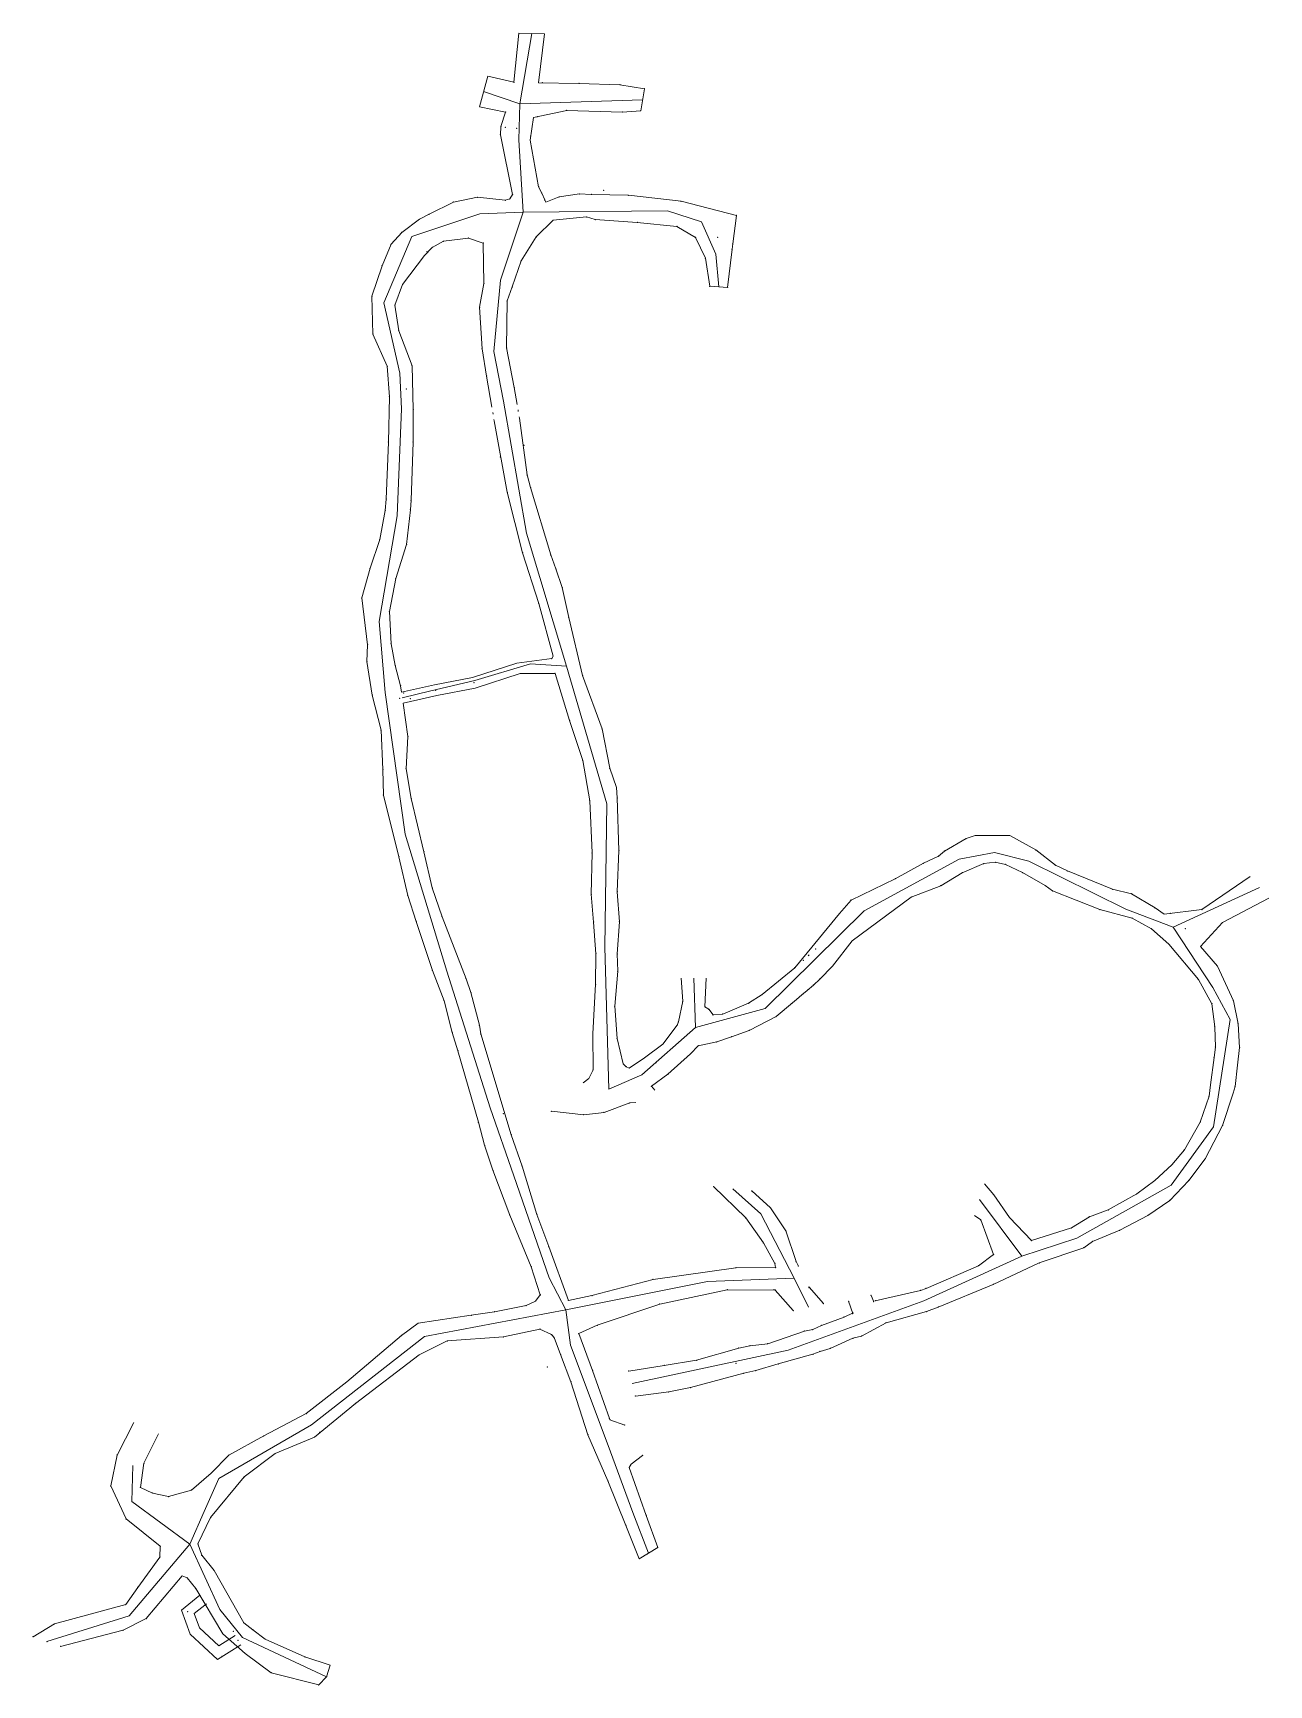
# Model space of a CAD drawing. Header units: millimetres. Extents: x 649692 to 649863, y 4147071 to 4147300.
import ezdxf

# ---------------------------------------------------------------- set-up
doc = ezdxf.new("R2010")
doc.units = ezdxf.units.MM
doc.header["$PDSIZE"] = -3
for name, color, linetype, lineweight in [('2614', 6, 'Continuous', 0), ('2630', 5, 'Continuous', 0), ('2635', 3, 'Continuous', 0), ('FERE', 5, 'Continuous', 0), ('GEOFENCE', 3, 'Continuous', 0), ('INIT_COORD', 5, 'Continuous', 0)]:
    doc.layers.add(name, color=color, linetype=linetype, lineweight=lineweight)

msp = doc.modelspace()

# ---------------------------------------------------------------- linework, layer by layer
at = {"layer": '2614', "lineweight": 0}
for p, q in [((649746.98, 4147274.68, 2636.19), (649745.64, 4147273.97, 2636.04)), ((649750.34, 4147276.35, 2636.5), (649746.98, 4147274.68, 2636.19)), ((649745.64, 4147273.97, 2636.04), (649743.21, 4147272.16, 2635.64)), ((649741.74, 4147270.52, 2635.34), (649740.49, 4147267.55, 2635.11)), ((649743.21, 4147272.16, 2635.64), (649741.74, 4147270.52, 2635.34)), ((649746.37, 4147268.99, 2635.6), (649747.43, 4147270.09, 2635.9)), ((649747.43, 4147270.09, 2635.9), (649748.97, 4147270.93, 2636.19)), ((649748.97, 4147270.93, 2636.19), (649752.42, 4147271.37, 2636.58)), ((649743.32, 4147264.98, 2634.85), (649746.37, 4147268.99, 2635.6)), ((649740.49, 4147267.55, 2635.11), (649739.09, 4147263.34, 2634.73)), ((649739.09, 4147263.34, 2634.73), (649739.22, 4147258.12, 2634.14)), ((649742.25, 4147262.11, 2634.66), (649743.32, 4147264.98, 2634.85)), ((649742.78, 4147258.58, 2634.13), (649742.25, 4147262.11, 2634.66)), ((649739.22, 4147258.12, 2634.14), (649741.21, 4147253.67, 2633.52)), ((649744.63, 4147253.74, 2633.61), (649742.78, 4147258.58, 2634.13)), ((649741.36, 4147243.19, 2632.4), (649741.07, 4147235.31, 2630.73)), ((649744.78, 4147243.18, 2632.04), (649744.49, 4147235.15, 2630.79)), ((649740.93, 4147233.75, 2630.46), (649740.17, 4147229.73, 2630.03)), ((649741.07, 4147235.31, 2630.73), (649740.93, 4147233.75, 2630.46)), ((649744.41, 4147233.84, 2630.39), (649743.88, 4147229.05, 2629.68)), ((649744.49, 4147235.15, 2630.79), (649744.41, 4147233.84, 2630.39)), ((649738.82, 4147225.75, 2629.1), (649740.17, 4147229.73, 2630.03)), ((649743.88, 4147229.05, 2629.68), (649742.38, 4147224.32, 2628.64)), ((649737.68, 4147221.64, 2628.92), (649738.82, 4147225.75, 2629.1)), ((649742.38, 4147224.32, 2628.64), (649741.5, 4147219.77, 2627.86)), ((649738.49, 4147215.18, 2627.38), (649737.68, 4147221.64, 2628.92)), ((649741.5, 4147219.77, 2627.86), (649741.73, 4147215.31, 2627.33)), ((649742.3, 4147212.33, 2626.88), (649741.73, 4147215.31, 2627.33)), ((649738.49, 4147215.18, 2627.38), (649738.4, 4147212.86, 2626.92)), ((649738.4, 4147212.86, 2626.92), (649739.12, 4147208.21, 2626.73)), ((649743.04, 4147209.51, 2626.63), (649742.3, 4147212.33, 2626.88)), ((649743.17, 4147208.61, 2626.23), (649743.04, 4147209.51, 2626.63)), ((649739.12, 4147208.21, 2626.73), (649740.34, 4147203.35, 2625.76)), ((649744.05, 4147202.51, 2625.65), (649743.39, 4147207.12, 2625.98)), ((649740.34, 4147203.35, 2625.76), (649740.6, 4147197.92, 2625.12)), ((649743.8, 4147198.04, 2625.04), (649744.05, 4147202.51, 2625.65)), ((649740.6, 4147197.92, 2625.12), (649740.67, 4147194.39, 2624.33)), ((649743.8, 4147198.04, 2625.04), (649744.51, 4147193.95, 2624.13)), ((649744.51, 4147193.95, 2624.13), (649746.26, 4147186.58, 2622.78)), ((649744.03, 4147180.54, 2622.22), (649745.22, 4147176.94, 2621.65)), ((649745.22, 4147176.94, 2621.65), (649747.45, 4147170.16, 2620.7)), ((649747.45, 4147170.16, 2620.7), (649749.05, 4147165.97, 2619.57)), ((649749.05, 4147165.97, 2619.57), (649750.19, 4147161.61, 2619.03)), ((649750.19, 4147161.61, 2619.03), (649750.98, 4147159.06, 2618.53)), ((649750.98, 4147159.06, 2618.53), (649753.81, 4147149.19, 2617.5)), ((649753.81, 4147149.19, 2617.5), (649754.65, 4147146.01, 2617.36)), ((649754.65, 4147146.01, 2617.36), (649755.81, 4147142.56, 2617)), ((649755.81, 4147142.56, 2617), (649758.14, 4147136.36, 2616.21)), ((649703.85, 4147103.19, 2604.81), (649706.16, 4147107.68, 2604.5)), ((649709.56, 4147106.12, 2604.57), (649707.56, 4147102.06, 2604.95)), ((649707.56, 4147102.06, 2604.95), (649707.08, 4147098.72, 2605.28)), ((649716.86, 4147100.71, 2607.37), (649719.32, 4147103.18, 2607.86)), ((649776.5, 4147103.15, 2611.41), (649774.92, 4147101.93, 2611.39)), ((649721.44, 4147100.17, 2607.84), (649716.78, 4147094.55, 2608.68)), ((649708.75, 4147097.93, 2605.66), (649707.08, 4147098.72, 2605.28)), ((649708.75, 4147097.93, 2605.66), (649707.08, 4147098.72, 2605.28)), ((649710.98, 4147097.46, 2606.18), (649708.75, 4147097.93, 2605.66)), ((649710.98, 4147097.46, 2606.18), (649708.75, 4147097.93, 2605.66)), ((649716.78, 4147094.55, 2607.06), (649715.03, 4147090.91, 2606.21)), ((649715.03, 4147090.91, 2606.21), (649715.56, 4147089.36, 2606.02)), ((649709.77, 4147089.1, 2605.7), (649706.7, 4147084.91, 2605.53)), ((649715.56, 4147089.36, 2606.02), (649717.26, 4147087.25, 2605.62)), ((649707.88, 4147080.59, 2605.29), (649712.84, 4147086.49, 2606.04)), ((649712.84, 4147086.49, 2606.04), (649713.52, 4147086.23, 2605.75)), ((649707.88, 4147080.59, 2605.29), (649704.68, 4147078.99, 2604.43)), ((649695.19, 4147079.87, 2604.02), (649692.23, 4147078.08, 2603.9)), ((649704.68, 4147078.99, 2604.43), (649696.04, 4147076.74, 2604.02)), ((649718.46, 4147078.49, 2605.07), (649721.58, 4147075.75, 2604.2)), ((649721.37, 4147080.03, 2605.49), (649722.62, 4147079.05, 2604.45)), ((649722.62, 4147079.05, 2604.45), (649724.32, 4147077.77, 2603.92)), ((649721.58, 4147075.75, 2604.2), (649725.17, 4147073.11, 2603.86)), ((649729.81, 4147075.29, 2603.87), (649733.32, 4147074.14, 2603.45)), ((649732.81, 4147072.56, 2604.67), (649733.32, 4147074.14, 2604.67)), ((649725.17, 4147073.11, 2603.86), (649731.73, 4147071.42, 2603.86)), ((649731.73, 4147071.42, 2603.86), (649732.81, 4147072.56, 2604.67))]:
    msp.add_line(p, q, dxfattribs=at)
at = {"layer": '2614'}
for p, q in [((649741.21, 4147253.67, 2633.52), (649741.51, 4147249.46, 2633.27)), ((649744.63, 4147253.74, 2633.61), (649744.79, 4147247.71, 2632.83)), ((649741.51, 4147249.46, 2633.27), (649741.36, 4147243.19, 2632.4)), ((649744.79, 4147247.71, 2632.83), (649744.78, 4147243.18, 2632.04)), ((649740.67, 4147194.39, 2624.33), (649742.81, 4147185.88, 2622.79)), ((649742.81, 4147185.88, 2622.79), (649744.03, 4147180.54, 2622.22)), ((649746.26, 4147186.58, 2622.78), (649747.42, 4147181.58, 2622.1)), ((649747.42, 4147181.58, 2622.1), (649748.78, 4147177.58, 2621.49)), ((649748.78, 4147177.58, 2621.49), (649752.09, 4147169.03, 2620.23)), ((649752.09, 4147169.03, 2620.23), (649752.76, 4147167.11, 2619.69)), ((649752.76, 4147167.11, 2619.69), (649753.94, 4147162.59, 2619.04)), ((649753.94, 4147162.59, 2619.04), (649754.14, 4147161.39, 2618.75)), ((649754.14, 4147161.39, 2618.75), (649758.35, 4147147.47, 2617.47)), ((649758.35, 4147147.47, 2617.47), (649759.85, 4147143.14, 2616.57)), ((649759.85, 4147143.14, 2616.57), (649761.89, 4147136.44, 2616.06)), ((649790.77, 4147135.97, 2613.07), (649786.32, 4147140.3, 2612.76)), ((649794.17, 4147137.37, 2613.21), (649791.6, 4147139.69, 2613.07)), ((649758.14, 4147136.36, 2616.21), (649761.1, 4147129.22, 2614.95)), ((649761.89, 4147136.44, 2616.06), (649763.53, 4147132.01, 2615.15)), ((649793.22, 4147132.52, 2613.21), (649790.77, 4147135.97, 2613.07)), ((649796.33, 4147134.17, 2613.09), (649794.17, 4147137.37, 2613.21)), ((649797.73, 4147129.93, 2613.48), (649796.33, 4147134.17, 2613.09)), ((649763.53, 4147132.01, 2615.15), (649766.25, 4147124.56, 2614.13)), ((649794.8, 4147129.68, 2613.39), (649793.22, 4147132.52, 2613.21)), ((649761.1, 4147129.22, 2614.95), (649762.36, 4147125.34, 2614.91)), ((649777.96, 4147127.47, 2614.19), (649789.4, 4147129.09, 2613.73)), ((649789.4, 4147129.09, 2613.73), (649794.9, 4147129.11, 2613.54)), ((649794.9, 4147129.11, 2613.54), (649794.8, 4147129.68, 2613.39)), ((649798.06, 4147129.31, 2613.69), (649797.73, 4147129.93, 2613.48)), ((649769.49, 4147125.24, 2614.19), (649777.96, 4147127.47, 2614.19)), ((649799.52, 4147126.41, 2613.47), (649801.51, 4147124.12, 2613.45)), ((649761.71, 4147124.47, 2614.26), (649760.4, 4147123.85, 2614)), ((649762.36, 4147125.34, 2614.91), (649761.71, 4147124.47, 2614.26)), ((649766.25, 4147124.56, 2614.13), (649769.49, 4147125.24, 2614.19)), ((649770.23, 4147121.14, 2613.97), (649778.87, 4147124.06, 2614.42)), ((649778.87, 4147124.06, 2614.42), (649788.2, 4147126.05, 2613.88)), ((649788.2, 4147126.05, 2613.88), (649794.85, 4147126, 2613.49)), ((649794.85, 4147126, 2613.49), (649797.33, 4147123.16, 2613.63)), ((649752.82, 4147122.51, 2613.36), (649745.46, 4147121.41, 2612.83)), ((649756.04, 4147123.01, 2613.67), (649752.82, 4147122.51, 2613.36)), ((649760.4, 4147123.85, 2614), (649756.04, 4147123.01, 2613.67)), ((649743.17, 4147119.73, 2612), (649735.63, 4147113.33, 2610.46)), ((649745.46, 4147121.41, 2612.83), (649743.17, 4147119.73, 2612)), ((649757.27, 4147119.53, 2613.74), (649749.49, 4147118.97, 2612.66)), ((649762.3, 4147120.6, 2614.11), (649757.27, 4147119.53, 2613.74)), ((649762.3, 4147120.6, 2614.11), (649763.89, 4147119.85, 2614.17)), ((649763.89, 4147119.85, 2614.17), (649764.27, 4147119.42, 2613.77)), ((649764.27, 4147119.42, 2613.77), (649765.16, 4147117.09, 2613.54)), ((649767.67, 4147119.99, 2613.23), (649770.23, 4147121.14, 2613.97)), ((649767.67, 4147119.99, 2613.23), (649769.59, 4147114.9, 2613.07)), ((649745.6, 4147117.03, 2612.09), (649749.49, 4147118.97, 2612.66)), ((649766.59, 4147113.32, 2613.17), (649765.16, 4147117.09, 2613.54)), ((649736.79, 4147110.32, 2610.37), (649745.6, 4147117.03, 2612.09)), ((649769.59, 4147114.9, 2613.07), (649771.92, 4147108.26, 2611.87)), ((649735.63, 4147113.33, 2610.46), (649730.01, 4147108.92, 2609.64)), ((649768.94, 4147106.01, 2611.75), (649766.59, 4147113.32, 2613.17)), ((649736.79, 4147110.32, 2610.37), (649731.15, 4147105.68, 2609.89)), ((649730.01, 4147108.92, 2609.64), (649724.13, 4147105.85, 2609.39)), ((649771.92, 4147108.26, 2611.87), (649771.98, 4147108.08, 2611.64)), ((649771.98, 4147108.08, 2611.64), (649774.04, 4147107.33, 2611.64)), ((649724.13, 4147105.85, 2609.39), (649719.32, 4147103.18, 2607.86)), ((649731.15, 4147105.68, 2609.89), (649725.7, 4147103.41, 2609.05)), ((649768.94, 4147106.01, 2611.75), (649771.72, 4147099.61, 2610.69)), ((649725.7, 4147103.41, 2609.05), (649721.44, 4147100.17, 2607.84)), ((649702.97, 4147098.94, 2605.24), (649703.85, 4147103.19, 2604.81)), ((649774.92, 4147101.93, 2611.39), (649774.67, 4147101.49, 2610.79)), ((649774.67, 4147101.49, 2610.79), (649777.02, 4147094.86, 2610.1)), ((649705.09, 4147094.38, 2605.58), (649702.97, 4147098.94, 2605.24)), ((649716.86, 4147100.71, 2607.37), (649714.13, 4147098.35, 2606.94)), ((649771.72, 4147099.61, 2610.69), (649774.2, 4147093.46, 2610.5)), ((649714.13, 4147098.35, 2606.94), (649710.98, 4147097.46, 2606.18)), ((649709.82, 4147090.59, 2605.92), (649705.09, 4147094.38, 2605.58)), ((649777.02, 4147094.86, 2610.1), (649778.59, 4147090.42, 2610.1)), ((649774.2, 4147093.46, 2610.5), (649776.05, 4147088.86, 2610.5)), ((649709.82, 4147090.59, 2605.92), (649709.77, 4147089.1, 2605.7)), ((649709.82, 4147090.59, 2605.92), (649709.77, 4147089.1, 2605.7)), ((649776.05, 4147088.86, 2610.5), (649778.59, 4147090.42, 2610.1)), ((649713.52, 4147086.23, 2605.75), (649714.72, 4147084.74, 2605.99)), ((649717.26, 4147087.25, 2605.62), (649721.37, 4147080.03, 2605.49)), ((649706.7, 4147084.91, 2605.53), (649705.04, 4147082.54, 2605.53)), ((649714.72, 4147084.74, 2605.99), (649718.46, 4147078.49, 2605.07)), ((649705.04, 4147082.54, 2605.53), (649695.19, 4147079.87, 2604.02)), ((649724.32, 4147077.77, 2603.92), (649729.81, 4147075.29, 2603.87))]:
    msp.add_line(p, q, dxfattribs=at)
at = {"layer": '2614', "lineweight": 0}
for p in [(649746.98, 4147274.68, 2636.19), (649745.64, 4147273.97, 2636.04), (649741.74, 4147270.52, 2635.34), (649743.21, 4147272.16, 2635.64), (649747.43, 4147270.09, 2635.9), (649748.97, 4147270.93, 2636.19), (649746.37, 4147268.99, 2635.6), (649746.68, 4147269.51, 2635.72), (649740.49, 4147267.55, 2635.11), (649739.09, 4147263.34, 2634.73), (649743.32, 4147264.98, 2634.85), (649742.25, 4147262.11, 2634.66), (649739.22, 4147258.12, 2634.14), (649742.78, 4147258.58, 2634.13), (649741.21, 4147253.67, 2633.52), (649744.63, 4147253.74, 2633.61), (649741.51, 4147249.46, 2633.27), (649741.51, 4147249.46, 2633.27), (649741.51, 4147249.46, 2633.27), (649743.84, 4147250.51, 2634.65), (649744.79, 4147247.71, 2632.83), (649744.79, 4147247.71, 2632.83), (649744.79, 4147247.71, 2632.83), (649741.36, 4147243.19, 2632.4), (649744.78, 4147243.18, 2632.04), (649740.93, 4147233.75, 2630.46), (649741.07, 4147235.31, 2630.73), (649744.41, 4147233.84, 2630.39), (649744.49, 4147235.15, 2630.79), (649740.17, 4147229.73, 2630.03), (649743.88, 4147229.05, 2629.68), (649738.82, 4147225.75, 2629.1), (649742.38, 4147224.32, 2628.64), (649737.68, 4147221.64, 2628.92), (649741.5, 4147219.77, 2627.86), (649741.73, 4147215.31, 2627.33), (649738.49, 4147215.18, 2627.38), (649738.4, 4147212.86, 2626.92), (649742.3, 4147212.33, 2626.88), (649743.04, 4147209.51, 2626.63), (649739.12, 4147208.21, 2626.73), (649740.34, 4147203.35, 2625.76), (649744.05, 4147202.51, 2625.65), (649740.6, 4147197.92, 2625.12), (649743.8, 4147198.04, 2625.04), (649740.67, 4147194.39, 2624.33), (649740.67, 4147194.39, 2624.33), (649744.51, 4147193.95, 2624.13), (649742.81, 4147185.88, 2622.79), (649742.81, 4147185.88, 2622.79), (649742.81, 4147185.88, 2622.79), (649746.26, 4147186.58, 2622.78), (649746.26, 4147186.58, 2622.78), (649747.42, 4147181.58, 2622.1), (649747.42, 4147181.58, 2622.1), (649747.42, 4147181.58, 2622.1), (649744.03, 4147180.54, 2622.22), (649745.22, 4147176.94, 2621.65), (649748.78, 4147177.58, 2621.49), (649748.78, 4147177.58, 2621.49), (649747.45, 4147170.16, 2620.7), (649752.09, 4147169.03, 2620.23), (649752.09, 4147169.03, 2620.23), (649752.09, 4147169.03, 2620.23), (649749.05, 4147165.97, 2619.57), (649752.76, 4147167.11, 2619.69), (649752.76, 4147167.11, 2619.69), (649752.76, 4147167.11, 2619.69), (649750.19, 4147161.61, 2619.03), (649753.94, 4147162.59, 2619.04), (649753.94, 4147162.59, 2619.04), (649753.94, 4147162.59, 2619.04), (649754.14, 4147161.39, 2618.75), (649754.14, 4147161.39, 2618.75), (649754.14, 4147161.39, 2618.75), (649750.98, 4147159.06, 2618.53), (649753.81, 4147149.19, 2617.5), (649757.26, 4147150.39, 2617.61), (649757.26, 4147150.39, 2617.61), (649757.26, 4147150.39, 2617.61), (649758.35, 4147147.47, 2617.47), (649758.35, 4147147.47, 2617.47), (649758.35, 4147147.47, 2617.47), (649754.65, 4147146.01, 2617.36), (649755.81, 4147142.56, 2617), (649759.85, 4147143.14, 2616.57), (649759.85, 4147143.14, 2616.57), (649759.85, 4147143.14, 2616.57), (649786.32, 4147140.3, 2612.76), (649791.6, 4147139.69, 2613.07), (649791.6, 4147139.69, 2613.07), (649758.14, 4147136.36, 2616.21), (649758.14, 4147136.36, 2616.21), (649761.89, 4147136.44, 2616.06), (649761.89, 4147136.44, 2616.06), (649761.89, 4147136.44, 2616.06), (649790.77, 4147135.97, 2613.07), (649794.17, 4147137.37, 2613.21), (649794.17, 4147137.37, 2613.21), (649794.17, 4147137.37, 2613.21), (649796.33, 4147134.17, 2613.09), (649763.53, 4147132.01, 2615.15), (649763.53, 4147132.01, 2615.15), (649763.53, 4147132.01, 2615.15), (649793.22, 4147132.52, 2613.21), (649793.22, 4147132.52, 2613.21), (649793.22, 4147132.52, 2613.21), (649761.1, 4147129.22, 2614.95), (649761.1, 4147129.22, 2614.95), (649761.1, 4147129.22, 2614.95), (649789.4, 4147129.09, 2613.73), (649789.4, 4147129.09, 2613.73), (649794.8, 4147129.68, 2613.39), (649794.9, 4147129.11, 2613.54), (649794.9, 4147129.11, 2613.54), (649797.73, 4147129.93, 2613.48), (649798.06, 4147129.31, 2613.69), (649777.96, 4147127.47, 2614.19), (649777.96, 4147127.47, 2614.19), (649777.96, 4147127.47, 2614.19), (649799.49, 4147126.33, 2613.5), (649799.49, 4147126.33, 2613.5), (649799.52, 4147126.41, 2613.47), (649761.71, 4147124.47, 2614.26), (649761.71, 4147124.47, 2614.26), (649761.71, 4147124.47, 2614.26), (649762.36, 4147125.34, 2614.91), (649762.36, 4147125.32, 2614.91), (649766.25, 4147124.56, 2614.13), (649766.25, 4147124.56, 2614.13), (649766.25, 4147124.56, 2614.75), (649769.49, 4147125.24, 2614.19), (649769.49, 4147125.24, 2614.19), (649769.49, 4147125.24, 2614.19), (649778.87, 4147124.06, 2614.42), (649788.2, 4147126.05, 2613.88), (649788.2, 4147126.05, 2613.88), (649788.2, 4147126.05, 2613.88), (649794.66, 4147126.06, 2613.66), (649794.66, 4147126.06, 2613.67), (649794.85, 4147126, 2613.49), (649794.85, 4147126, 2613.49), (649801.51, 4147124.12, 2613.45), (649801.51, 4147124.12, 2613.45), (649752.82, 4147122.51, 2613.36), (649752.82, 4147122.51, 2613.36), (649752.82, 4147122.51, 2613.36), (649756.04, 4147123.01, 2613.67), (649756.04, 4147123.01, 2613.67), (649756.04, 4147123.01, 2613.67), (649760.4, 4147123.85, 2614), (649760.4, 4147123.85, 2614), (649760.4, 4147123.85, 2614), (649797.33, 4147123.16, 2613.63), (649797.33, 4147123.16, 2613.63), (649797.33, 4147123.16, 2613.63), (649743.17, 4147119.73, 2612), (649743.17, 4147119.73, 2612), (649743.17, 4147119.73, 2612), (649745.46, 4147121.41, 2612.83), (649745.46, 4147121.41, 2612.83), (649745.46, 4147121.41, 2612.83), (649757.27, 4147119.53, 2613.74), (649757.27, 4147119.53, 2613.74), (649757.27, 4147119.53, 2613.74), (649762.3, 4147120.6, 2614.11), (649762.3, 4147120.6, 2614.11), (649762.3, 4147120.6, 2614.11), (649763.89, 4147119.85, 2614.17), (649763.89, 4147119.85, 2614.17), (649763.89, 4147119.85, 2614.17), (649764.27, 4147119.42, 2613.77), (649764.27, 4147119.42, 2613.77), (649764.27, 4147119.42, 2613.77), (649767.67, 4147119.99, 2613.57), (649767.67, 4147119.99, 2613.57), (649767.67, 4147119.99, 2613.23), (649770.23, 4147121.14, 2613.97), (649770.23, 4147121.14, 2613.97), (649770.23, 4147121.14, 2613.97), (649749.49, 4147118.97, 2612.66), (649749.49, 4147118.97, 2612.66), (649749.49, 4147118.97, 2612.66), (649765.16, 4147117.09, 2613.54), (649765.16, 4147117.09, 2613.54), (649745.6, 4147117.03, 2612.09), (649745.6, 4147117.03, 2612.09), (649745.6, 4147117.03, 2612.09), (649763.35, 4147115.36, 2614.33), (649769.59, 4147114.9, 2613.07), (649769.59, 4147114.9, 2613.07), (649769.59, 4147114.9, 2613.07), (649735.63, 4147113.33, 2610.46), (649735.63, 4147113.33, 2610.46), (649735.63, 4147113.33, 2610.46), (649766.59, 4147113.32, 2613.17), (649736.79, 4147110.32, 2610.37), (649736.79, 4147110.32, 2610.37), (649736.79, 4147110.32, 2610.37), (649730.01, 4147108.92, 2609.68), (649730.01, 4147108.92, 2609.64), (649730.01, 4147108.92, 2609.64), (649771.92, 4147108.26, 2611.87), (649771.92, 4147108.26, 2611.87), (649771.98, 4147108.08, 2611.64), (649771.98, 4147108.08, 2611.64), (649724.13, 4147105.85, 2609.39), (649724.13, 4147105.85, 2609.39), (649724.13, 4147105.85, 2609.39), (649731.15, 4147105.68, 2609.89), (649731.84, 4147106.35, 2609.43), (649731.84, 4147106.35, 2609.43), (649768.94, 4147106.01, 2611.75), (649768.94, 4147106.01, 2611.75), (649768.94, 4147106.01, 2611.75), (649774.04, 4147107.33, 2611.64), (649774.04, 4147107.33, 2611.64), (649725.7, 4147103.41, 2609.05), (649725.7, 4147103.41, 2609.05), (649725.7, 4147103.41, 2609.05), (649703.85, 4147103.19, 2604.81), (649707.56, 4147102.06, 2604.95), (649719.32, 4147103.18, 2607.86), (649719.32, 4147103.18, 2607.86), (649774.67, 4147101.49, 2610.79), (649774.67, 4147101.49, 2610.79), (649774.92, 4147101.93, 2611.39), (649776.5, 4147103.15, 2611.41), (649702.97, 4147098.94, 2605.24), (649716.86, 4147100.71, 2607.37), (649721.44, 4147100.17, 2607.84), (649721.44, 4147100.17, 2607.84), (649771.72, 4147099.61, 2610.69), (649771.72, 4147099.61, 2610.69), (649771.72, 4147099.61, 2610.69), (649707.08, 4147098.72, 2605.28), (649708.75, 4147097.93, 2605.66), (649708.75, 4147097.93, 2605.66), (649710.98, 4147097.46, 2606.18), (649714.13, 4147098.35, 2606.94), (649714.13, 4147098.35, 2606.94), (649714.13, 4147098.35, 2606.94), (649705.09, 4147094.38, 2605.58), (649716.78, 4147094.55, 2607.06), (649777.02, 4147094.86, 2610.1), (649774.2, 4147093.46, 2610.5), (649709.82, 4147090.59, 2605.92), (649709.82, 4147090.59, 2605.92), (649709.82, 4147090.59, 2605.92), (649715.03, 4147090.91, 2606.21), (649778.59, 4147090.42, 2610.1), (649709.77, 4147089.1, 2605.7), (649709.77, 4147089.1, 2605.7), (649709.77, 4147089.1, 2605.7), (649715.56, 4147089.36, 2606.02), (649776.05, 4147088.86, 2610.5), (649777.18, 4147089.54, 2609.22), (649712.84, 4147086.49, 2606.04), (649713.52, 4147086.23, 2605.75), (649717.26, 4147087.25, 2605.62), (649717.26, 4147087.25, 2605.62), (649706.7, 4147084.91, 2605.53), (649714.72, 4147084.74, 2605.99), (649714.72, 4147084.74, 2605.99), (649714.72, 4147084.74, 2605.99), (649705.04, 4147082.54, 2605.53), (649707.88, 4147080.59, 2605.29), (649709.63, 4147082.69, 2606.69), (649695.19, 4147079.87, 2604.02), (649704.68, 4147078.99, 2604.43), (649718.46, 4147078.49, 2605.07), (649718.46, 4147078.49, 2605.07), (649719.94, 4147078.84, 2605.3), (649719.94, 4147078.84, 2605.3), (649721.37, 4147080.03, 2605.49), (649722.62, 4147079.05, 2604.45), (649692.23, 4147078.08, 2603.9), (649696.04, 4147076.74, 2604.02), (649724.32, 4147077.77, 2603.92), (649721.58, 4147075.75, 2604.2), (649729.81, 4147075.29, 2603.87), (649725.17, 4147073.11, 2603.86), (649731.73, 4147071.42, 2603.86), (649732.81, 4147072.56, 2604.67)]:
    msp.add_point(p, dxfattribs=at)
at = {"layer": '2630', "lineweight": 0}
for p, q in [((649818.24, 4147186.67, 2645.1), (649821.23, 4147188.39, 2644.19)), ((649821.23, 4147188.39, 2644.19), (649822.48, 4147188.81, 2644.16)), ((649822.48, 4147188.81, 2644.16), (649827.27, 4147188.83, 2643.64)), ((649827.27, 4147188.83, 2643.64), (649830.86, 4147186.83, 2643.32)), ((649815.32, 4147184.99, 2645.54), (649817.43, 4147185.95, 2645.08)), ((649817.43, 4147185.95, 2645.08), (649818.24, 4147186.67, 2645.1)), ((649830.86, 4147186.83, 2643.32), (649833.59, 4147184.7, 2643)), ((649811.43, 4147182.84, 2646.19), (649815.32, 4147184.99, 2645.54)), ((649823.68, 4147184.94, 2643.99), (649820.69, 4147183.66, 2644.75)), ((649825.27, 4147185.11, 2643.67), (649823.68, 4147184.94, 2643.99)), ((649826.68, 4147184.81, 2643.62), (649825.27, 4147185.11, 2643.67)), ((649826.68, 4147184.81, 2643.62), (649829.03, 4147183.68, 2643.55)), ((649829.03, 4147183.68, 2643.55), (649832.18, 4147181.89, 2642.87)), ((649833.59, 4147184.7, 2643), (649835.23, 4147183.91, 2642.02)), ((649835.23, 4147183.91, 2642.02), (649841.47, 4147181.39, 2642.02)), ((649832.18, 4147181.89, 2642.87), (649833.18, 4147181.16, 2642.02)), ((649833.18, 4147181.16, 2642.02), (649839.73, 4147178.57, 2642.09)), ((649841.47, 4147181.39, 2642.02), (649844.11, 4147180.77, 2642.05)), ((649853.84, 4147178.57, 2642.1), (649860.49, 4147183.14, 2642.36)), ((649844.11, 4147180.77, 2641.73), (649847.35, 4147178.81, 2641.62)), ((649847.35, 4147178.81, 2641.62), (649848.62, 4147177.94, 2641.59)), ((649856.66, 4147176.78, 2642.09), (649863.11, 4147180.15, 2641.05)), ((649839.73, 4147178.57, 2642.09), (649844.17, 4147177.4, 2641.97)), ((649844.17, 4147177.4, 2641.97), (649846.85, 4147175.93, 2641.48)), ((649848.62, 4147177.94, 2641.59), (649853.84, 4147178.57, 2642.1)), ((649853.65, 4147173.48, 2641.35), (649856.66, 4147176.78, 2642.09)), ((649849.25, 4147173.81, 2641.42), (649846.85, 4147175.93, 2641.48)), ((649799.41, 4147172.2, 2649.56), (649799.55, 4147172.33, 2649.5)), ((649853.36, 4147168.9, 2641.12), (649849.25, 4147173.81, 2641.42)), ((649853.65, 4147173.48, 2641.35), (649855.97, 4147170.76, 2641.14)), ((649793.03, 4147166.82, 2651.09), (649797.55, 4147170.55, 2650.64)), ((649855.97, 4147170.76, 2641.14), (649858.19, 4147165.98, 2641.25)), ((649782.05, 4147165.91, 2652.24), (649781.86, 4147169.11, 2651.77)), ((649785.3, 4147169.08, 2651.8), (649785.11, 4147165.14, 2652.44)), ((649799.24, 4147167.39, 2649.56), (649799.39, 4147167.52, 2649.5)), ((649855.21, 4147165.56, 2641.23), (649853.36, 4147168.9, 2641.12)), ((649781.46, 4147163.06, 2652.34), (649782.05, 4147165.91, 2652.24)), ((649785.11, 4147165.14, 2652.44), (649785.64, 4147164.81, 2652.46)), ((649787.59, 4147164.14, 2652), (649791.15, 4147165.63, 2651.48)), ((649791.15, 4147165.63, 2651.48), (649793.03, 4147166.82, 2651.09)), ((649797.06, 4147165.56, 2649.56), (649797.21, 4147165.69, 2649.5)), ((649797.78, 4147166.17, 2649.56), (649797.94, 4147166.3, 2649.5)), ((649798.51, 4147166.78, 2649.56), (649798.66, 4147166.91, 2649.5)), ((649855.6, 4147162.38, 2641.06), (649855.21, 4147165.56, 2641.23)), ((649858.19, 4147165.98, 2641.25), (649858.83, 4147162.8, 2641.11)), ((649781.29, 4147162.61, 2652.27), (649781.46, 4147163.06, 2652.34)), ((649785.64, 4147164.81, 2652.46), (649786.26, 4147164.02, 2652.1)), ((649786.26, 4147164.02, 2652.1), (649787.59, 4147164.14, 2652)), ((649793.84, 4147163.22, 2651.52), (649791.26, 4147161.89, 2651.76)), ((649858.83, 4147162.8, 2641.11), (649859.04, 4147159.51, 2641.09)), ((649779.29, 4147159.97, 2652.87), (649781.29, 4147162.61, 2652.27)), ((649788.8, 4147161, 2651.95), (649786.75, 4147160.28, 2652.27)), ((649791.26, 4147161.89, 2651.76), (649788.8, 4147161, 2651.95)), ((649855.7, 4147159.57, 2641.16), (649855.6, 4147162.38, 2641.06)), ((649776.75, 4147158.08, 2653.35), (649779.29, 4147159.97, 2652.87)), ((649783.11, 4147158.63, 2653.18), (649780, 4147155.83, 2653.33)), ((649786.75, 4147160.28, 2652.27), (649784.19, 4147159.76, 2652.42)), ((649855.7, 4147159.57, 2641.16), (649855.51, 4147158.14, 2641.09)), ((649859.04, 4147159.51, 2641.09), (649858.77, 4147157.09, 2641.07)), ((649774.65, 4147156.68, 2653.31), (649776.75, 4147158.08, 2653.35)), ((649780, 4147155.83, 2653.33), (649777.72, 4147154.16, 2653.37)), ((649778.21, 4147153.6, 2653.43), (649777.72, 4147154.16, 2653.37)), ((649855.03, 4147154.36, 2640.92), (649854.83, 4147152.79, 2640.85)), ((649774.73, 4147151.86, 2653.31), (649771.19, 4147150.55, 2653.37)), ((649774.73, 4147151.86, 2653.31), (649775.56, 4147151.94, 2653.45)), ((649854.83, 4147152.79, 2640.85), (649853.61, 4147149.2, 2640.85)), ((649856.7, 4147148.75, 2640.78), (649858.14, 4147153.21, 2641)), ((649858.14, 4147153.21, 2649.56), (649858.14, 4147153.21, 2649.5)), ((649768.36, 4147150.23, 2653.53), (649763.89, 4147150.7, 2653.53)), ((649771.19, 4147150.55, 2653.37), (649768.36, 4147150.23, 2653.53)), ((649853.61, 4147149.2, 2640.85), (649851.41, 4147145.38, 2640.57)), ((649856.7, 4147148.75, 2640.78), (649854.3, 4147144.15, 2640.59)), ((649849.66, 4147143.28, 2640.38), (649851.41, 4147145.38, 2640.57)), ((649847.34, 4147141.16, 2640.44), (649849.66, 4147143.28, 2640.38)), ((649854.3, 4147144.15, 2640.59), (649852.01, 4147141.15, 2640.64)), ((649825.07, 4147139.14, 2638.97), (649823.76, 4147140.67, 2639.06)), ((649844.83, 4147139.29, 2640.25), (649847.34, 4147141.16, 2640.44)), ((649852.01, 4147141.15, 2640.64), (649849.39, 4147138.39, 2640.67)), ((649827.23, 4147136.03, 2638.81), (649825.07, 4147139.14, 2638.97)), ((649840.88, 4147137.08, 2640.26), (649844.83, 4147139.29, 2640.25)), ((649849.39, 4147138.39, 2640.67), (649846.38, 4147136.32, 2640.34)), ((649823.26, 4147135.69, 2638.71), (649822.38, 4147136.32, 2638.84)), ((649825.03, 4147130.91, 2638.42), (649823.26, 4147135.69, 2638.71)), ((649838.29, 4147136.12, 2639.6), (649840.88, 4147137.08, 2640.26)), ((649842.47, 4147134.26, 2640.4), (649846.38, 4147136.32, 2640.34)), ((649838.71, 4147132.71, 2639.42), (649842.47, 4147134.26, 2640.4)), ((649822.94, 4147129.35, 2637.95), (649825.03, 4147130.91, 2638.42)), ((649815.69, 4147126.23, 2638.55), (649822.94, 4147129.35, 2637.95)), ((649831.34, 4147129.75, 2638.82), (649824.98, 4147126.78, 2638.27)), ((649814.94, 4147125.95, 2637.22), (649815.69, 4147126.23, 2638.55)), ((649824.98, 4147126.78, 2638.27), (649817.38, 4147123.65, 2638.93)), ((649805.55, 4147122.75, 2635.88), (649804.98, 4147124.45, 2636.04)), ((649808.1, 4147125.25, 2636.29), (649808.47, 4147124.39, 2636.18)), ((649808.66, 4147124.51, 2636.27), (649814.94, 4147125.95, 2637.22)), ((649804.37, 4147122.27, 2636.34), (649801.22, 4147121.11, 2635.91)), ((649804.37, 4147122.27, 2636.34), (649805.61, 4147122.84, 2636.2)), ((649815.76, 4147123.03, 2637.25), (649810.17, 4147121.48, 2636.43)), ((649815.76, 4147123.03, 2637.25), (649817.38, 4147123.65, 2638.93)), ((649798.87, 4147120.33, 2635.58), (649793.8, 4147118.58, 2635.61)), ((649800.02, 4147120.53, 2636.3), (649798.87, 4147120.33, 2635.58)), ((649801.22, 4147121.11, 2635.91), (649800.02, 4147120.53, 2636.3)), ((649805.59, 4147119.33, 2636.39), (649802.46, 4147117.94, 2635.94)), ((649789.8, 4147117.98, 2635.06), (649783.96, 4147116.3, 2634.57)), ((649795.26, 4147115.8, 2635.53), (649800.06, 4147117.12, 2635.71)), ((649801.04, 4147117.51, 2636.02), (649800.06, 4147117.12, 2635.71)), ((649802.46, 4147117.94, 2635.94), (649801.04, 4147117.51, 2636.02)), ((649779.5, 4147115.58, 2636.12), (649774.58, 4147114.79, 2634.05)), ((649783.96, 4147116.3, 2634.57), (649779.5, 4147115.58, 2636.12)), ((649783.11, 4147112.53, 2634.53), (649780.11, 4147111.93, 2634.83)), ((649790.48, 4147114.5, 2635.02), (649783.11, 4147112.53, 2634.53)), ((649780.11, 4147111.93, 2634.83), (649775.52, 4147111.34, 2633.26))]:
    msp.add_line(p, q, dxfattribs=at)
at = {"layer": '2630'}
for p, q in [((649817.72, 4147181.88, 2645.42), (649820.69, 4147183.66, 2644.75)), ((649805.33, 4147179.88, 2644.08), (649811.43, 4147182.84, 2646.19)), ((649813.66, 4147180.3, 2645.99), (649817.72, 4147181.88, 2645.42)), ((649803.74, 4147178.04, 2648.42), (649805.33, 4147179.88, 2644.08)), ((649805.49, 4147174.27, 2648.44), (649813.66, 4147180.3, 2645.99)), ((649797.55, 4147170.55, 2650.33), (649803.74, 4147178.04, 2648.42)), ((649802.78, 4147170.77, 2649.9), (649805.49, 4147174.27, 2648.44)), ((649800.99, 4147168.97, 2650.32), (649802.78, 4147170.77, 2649.9)), ((649798.51, 4147166.78, 2649.56), (649799.24, 4147167.39, 2649.56)), ((649799.24, 4147167.39, 2649.56), (649800.13, 4147168.15, 2650.54)), ((649800.13, 4147168.15, 2650.54), (649800.99, 4147168.97, 2650.32)), ((649794.97, 4147163.8, 2650.96), (649797.21, 4147165.69, 2649.5)), ((649797.21, 4147165.69, 2649.5), (649797.78, 4147166.17, 2649.56)), ((649797.78, 4147166.17, 2649.56), (649798.51, 4147166.78, 2649.56)), ((649793.84, 4147163.22, 2651.52), (649794.97, 4147163.8, 2650.96)), ((649784.19, 4147159.76, 2652.42), (649783.11, 4147158.63, 2653.18)), ((649855.51, 4147158.14, 2641.09), (649855.03, 4147154.36, 2640.92)), ((649858.77, 4147157.09, 2641.07), (649858.43, 4147154.12, 2641.04)), ((649858.43, 4147154.12, 2641.04), (649858.14, 4147153.21, 2649.5)), ((649830.26, 4147132.83, 2638.93), (649827.23, 4147136.03, 2638.81)), ((649838.29, 4147136.12, 2639.6), (649835.79, 4147134.58, 2639.28)), ((649835.79, 4147134.58, 2639.28), (649830.26, 4147132.83, 2638.93)), ((649837.5, 4147131.85, 2639.39), (649831.34, 4147129.75, 2638.82)), ((649838.71, 4147132.71, 2639.42), (649837.5, 4147131.85, 2639.39)), ((649806.78, 4147119.64, 2636.21), (649805.59, 4147119.33, 2636.39)), ((649810.17, 4147121.48, 2636.43), (649806.78, 4147119.64, 2636.21)), ((649791.35, 4147118.31, 2635), (649789.8, 4147117.98, 2635.06)), ((649793.8, 4147118.58, 2635.61), (649791.35, 4147118.31, 2635)), ((649792.15, 4147114.86, 2635.28), (649790.48, 4147114.5, 2635.02)), ((649795.26, 4147115.8, 2635.53), (649792.15, 4147114.86, 2635.28))]:
    msp.add_line(p, q, dxfattribs=at)
at = {"layer": '2630', "lineweight": 0}
for p in [(649821.23, 4147188.39, 2644.19), (649817.43, 4147185.95, 2645.08), (649818.24, 4147186.67, 2645.1), (649830.86, 4147186.83, 2643.32), (649815.32, 4147184.99, 2645.54), (649820.69, 4147183.66, 2644.75), (649820.69, 4147183.66, 2644.75), (649823.68, 4147184.94, 2643.99), (649825.27, 4147185.11, 2643.67), (649826.68, 4147184.81, 2643.62), (649829.03, 4147183.68, 2643.55), (649833.59, 4147184.7, 2643), (649835.23, 4147183.91, 2642.02), (649811.43, 4147182.84, 2646.19), (649811.43, 4147182.84, 2646.19), (649817.72, 4147181.88, 2645.42), (649817.72, 4147181.88, 2645.42), (649817.72, 4147181.88, 2645.42), (649832.18, 4147181.89, 2642.87), (649833.18, 4147181.16, 2642.02), (649841.47, 4147181.39, 2641.73), (649805.33, 4147179.88, 2644.08), (649813.66, 4147180.3, 2645.99), (649813.66, 4147180.3, 2645.99), (649813.66, 4147180.3, 2645.99), (649844.11, 4147180.77, 2641.73), (649847.35, 4147178.81, 2641.62), (649803.74, 4147178.04, 2648.42), (649803.74, 4147178.04, 2648.42), (649803.74, 4147178.04, 2648.42), (649839.73, 4147178.57, 2642.09), (649844.17, 4147177.4, 2641.97), (649849.53, 4147178.05, 2641.68), (649853.84, 4147178.57, 2642.1), (649856.66, 4147176.78, 2642.09), (649805.49, 4147174.27, 2648.44), (649805.49, 4147174.27, 2648.44), (649805.49, 4147174.27, 2648.44), (649846.85, 4147175.93, 2641.48), (649851.55, 4147175.93, 2641.54), (649800.42, 4147173.13, 2649.83), (649800.42, 4147173.13, 2649.83), (649800.42, 4147173.13, 2649.83), (649849.25, 4147173.81, 2641.42), (649854.09, 4147173.97, 2642.18), (649797.55, 4147170.55, 2650.64), (649797.55, 4147170.55, 2650.33), (649798.71, 4147171.55, 2650.14), (649798.71, 4147171.55, 2650.14), (649798.71, 4147171.55, 2650.14), (649802.78, 4147170.77, 2649.9), (649802.78, 4147170.77, 2649.9), (649802.78, 4147170.77, 2649.9), (649855.97, 4147170.76, 2641.14), (649800.13, 4147168.15, 2650.54), (649800.13, 4147168.15, 2650.54), (649800.13, 4147168.15, 2650.54), (649800.99, 4147168.97, 2650.32), (649800.99, 4147168.97, 2650.32), (649800.99, 4147168.97, 2650.32), (649853.36, 4147168.9, 2641.12), (649782.05, 4147165.91, 2652.24), (649785.11, 4147165.14, 2652.44), (649791.15, 4147165.63, 2651.48), (649793.03, 4147166.82, 2651.09), (649797.06, 4147165.56, 2650.71), (649855.21, 4147165.56, 2641.23), (649858.19, 4147165.98, 2641.25), (649781.46, 4147163.06, 2652.34), (649785.64, 4147164.81, 2652.46), (649786.26, 4147164.02, 2652.1), (649787.59, 4147164.14, 2652), (649794.97, 4147163.8, 2650.96), (649858.83, 4147162.8, 2641.11), (649781.29, 4147162.61, 2652.27), (649788.8, 4147161, 2651.95), (649791.26, 4147161.89, 2651.76), (649855.6, 4147162.38, 2641.06), (649779.29, 4147159.97, 2652.87), (649783.11, 4147158.63, 2653.18), (649784.19, 4147159.76, 2652.42), (649786.75, 4147160.28, 2652.27), (649855.51, 4147158.14, 2641.09), (649855.7, 4147159.57, 2641.16), (649859.04, 4147159.51, 2641.09), (649774.24, 4147156.85, 2653.31), (649774.65, 4147156.68, 2653.31), (649776.75, 4147158.08, 2653.35), (649778.37, 4147157.4, 2652.95), (649777.72, 4147154.16, 2653.37), (649780, 4147155.83, 2653.33), (649858.43, 4147154.12, 2641.04), (649858.43, 4147154.12, 2641.04), (649858.43, 4147154.12, 2641.04), (649774.73, 4147151.86, 2653.31), (649854.83, 4147152.79, 2640.85), (649763.89, 4147150.7, 2653.53), (649768.36, 4147150.23, 2653.53), (649771.19, 4147150.55, 2653.37), (649853.61, 4147149.2, 2640.85), (649856.7, 4147148.75, 2640.78), (649851.41, 4147145.38, 2640.57), (649849.66, 4147143.28, 2640.38), (649854.3, 4147144.15, 2640.59), (649847.34, 4147141.16, 2640.44), (649852.01, 4147141.15, 2640.64), (649825.07, 4147139.14, 2638.97), (649844.83, 4147139.29, 2640.25), (649849.39, 4147138.39, 2640.67), (649823.26, 4147135.69, 2638.71), (649827.23, 4147136.03, 2638.81), (649827.23, 4147136.03, 2638.81), (649838.29, 4147136.12, 2639.6), (649838.29, 4147136.12, 2639.6), (649840.88, 4147137.08, 2640.26), (649846.38, 4147136.32, 2640.34), (649835.79, 4147134.58, 2639.28), (649835.79, 4147134.58, 2639.28), (649835.79, 4147134.58, 2639.28), (649842.47, 4147134.26, 2640.4), (649825.03, 4147130.91, 2638.42), (649830.26, 4147132.83, 2638.93), (649830.26, 4147132.83, 2638.93), (649830.26, 4147132.83, 2638.93), (649837.5, 4147131.85, 2639.39), (649837.5, 4147131.85, 2639.39), (649837.5, 4147131.85, 2639.39), (649838.71, 4147132.71, 2639.42), (649838.71, 4147132.71, 2639.42), (649822.94, 4147129.35, 2637.95), (649831.34, 4147129.75, 2638.82), (649831.34, 4147129.75, 2638.82), (649815.69, 4147126.23, 2638.55), (649824.98, 4147126.78, 2638.27), (649804.98, 4147124.45, 2636.04), (649808.1, 4147125.25, 2636.29), (649808.47, 4147124.39, 2636.18), (649808.66, 4147124.51, 2636.27), (649814.94, 4147125.95, 2637.22), (649804.37, 4147122.27, 2636.34), (649805.55, 4147122.75, 2635.88), (649805.61, 4147122.84, 2636.2), (649815.76, 4147123.03, 2637.25), (649817.38, 4147123.65, 2638.93), (649798.87, 4147120.33, 2635.58), (649800.02, 4147120.53, 2636.3), (649801.22, 4147121.11, 2635.91), (649805.59, 4147119.33, 2636.39), (649805.59, 4147119.33, 2636.39), (649806.78, 4147119.64, 2636.21), (649806.78, 4147119.64, 2636.21), (649806.78, 4147119.64, 2636.21), (649810.17, 4147121.48, 2636.43), (649810.17, 4147121.48, 2636.43), (649789.8, 4147117.98, 2635.06), (649789.8, 4147117.98, 2635.06), (649791.35, 4147118.31, 2635), (649791.35, 4147118.31, 2635), (649791.35, 4147118.31, 2635), (649793.8, 4147118.58, 2635.61), (649793.8, 4147118.58, 2635.61), (649800.06, 4147117.12, 2635.71), (649801.04, 4147117.51, 2636.02), (649802.46, 4147117.94, 2635.94), (649774.58, 4147114.79, 2634.05), (649779.5, 4147115.58, 2634.1), (649783.96, 4147116.3, 2634.57), (649789.44, 4147115.89, 2635.15), (649792.15, 4147114.86, 2635.28), (649792.15, 4147114.86, 2635.28), (649792.15, 4147114.86, 2635.28), (649795.26, 4147115.8, 2635.53), (649795.26, 4147115.8, 2635.53), (649783.11, 4147112.53, 2634.53), (649790.48, 4147114.5, 2635.02), (649790.48, 4147114.5, 2635.02), (649775.52, 4147111.34, 2633.26), (649775.52, 4147111.34, 2633.26), (649780.11, 4147111.93, 2634.83)]:
    msp.add_point(p, dxfattribs=at)
at = {"layer": '2635', "lineweight": 0}
for p, q in [((649759.38, 4147299.71, 2622.65), (649758.72, 4147292.91, 2635.64)), ((649759.38, 4147299.71, 2622.65), (649762.96, 4147299.59, 2618.92)), ((649762.96, 4147299.59, 2618.92), (649762.1, 4147292.85, 2634.66)), ((649755.12, 4147293.75, 2635.87), (649753.94, 4147289.5, 2635.84)), ((649758.72, 4147292.91, 2635.64), (649755.12, 4147293.75, 2635.87)), ((649762.1, 4147292.85, 2634.66), (649767.69, 4147292.74, 2636.85)), ((649767.69, 4147292.74, 2636.85), (649773.38, 4147292.56, 2636.82)), ((649773.38, 4147292.56, 2636.82), (649776.76, 4147292.01, 2636.97)), ((649776.76, 4147292.01, 2636.97), (649776.26, 4147288.98, 2636.95)), ((649757.56, 4147288.78, 2637.04), (649753.94, 4147289.5, 2635.84)), ((649757.56, 4147288.78, 2637.04), (649756.92, 4147286.78, 2637.13)), ((649761.41, 4147288.03, 2637.13), (649766.03, 4147289.01, 2637.11)), ((649766.03, 4147289.01, 2637.11), (649773.69, 4147288.8, 2636.98)), ((649773.69, 4147288.8, 2636.98), (649776.26, 4147288.98, 2636.95)), ((649756.84, 4147285.66, 2637.28), (649756.92, 4147286.78, 2637.13)), ((649761.41, 4147288.03, 2637.13), (649760.95, 4147284.91, 2637.2)), ((649758.52, 4147277.38, 2637.27), (649756.84, 4147285.66, 2637.28)), ((649762.12, 4147278.46, 2637.36), (649760.95, 4147284.91, 2637.2)), ((649753.69, 4147277.01, 2636.92), (649750.34, 4147276.35, 2636.5)), ((649757.51, 4147276.61, 2637.36), (649753.69, 4147277.01, 2636.92)), ((649758.14, 4147276.8, 2637.11), (649758.52, 4147277.38, 2637.27)), ((649762.56, 4147277.59, 2637.46), (649762.12, 4147278.46, 2637.36)), ((649762.97, 4147276.66, 2637.47), (649762.56, 4147277.59, 2637.46)), ((649763.11, 4147276.35, 2637.38), (649764.96, 4147277.06, 2637.3)), ((649764.96, 4147277.06, 2637.3), (649767.78, 4147277.48, 2637.36)), ((649767.78, 4147277.48, 2637.36), (649769.4, 4147277.42, 2636.83)), ((649769.4, 4147277.42, 2636.83), (649774.55, 4147277.29, 2636.16)), ((649774.55, 4147277.29, 2636.16), (649781.83, 4147276.46, 2635.54)), ((649757.51, 4147276.61, 2637.36), (649758.14, 4147276.8, 2637.11)), ((649763.11, 4147276.35, 2637.38), (649762.97, 4147276.66, 2637.47)), ((649781.83, 4147276.46, 2635.54), (649789.47, 4147274.52, 2634.07)), ((649761.8, 4147271.53, 2637.78), (649764.12, 4147273.84, 2637.1)), ((649764.12, 4147273.84, 2637.1), (649768.77, 4147274.3, 2637.31)), ((649768.77, 4147274.3, 2637.31), (649769.95, 4147273.93, 2637.04)), ((649769.95, 4147273.93, 2637.04), (649775.77, 4147273.55, 2636.13)), ((649775.77, 4147273.55, 2636.13), (649781.26, 4147273, 2635.52)), ((649781.26, 4147273, 2635.52), (649783.82, 4147271.46, 2634.85)), ((649788.97, 4147270.58, 2634.18), (649789.47, 4147274.52, 2634.07)), ((649752.42, 4147271.37, 2636.58), (649754.47, 4147270.68, 2637.45)), ((649754.47, 4147270.68, 2637.45), (649754.57, 4147265.09, 2638.54)), ((649761.8, 4147271.53, 2637.78), (649759.7, 4147268.23, 2638.27)), ((649783.82, 4147271.46, 2634.85), (649785.2, 4147268.59, 2635.67)), ((649788.88, 4147269.83, 2635.74), (649788.97, 4147270.58, 2634.18)), ((649759.7, 4147268.23, 2638.27), (649758.49, 4147264.62, 2638.88)), ((649785.2, 4147268.59, 2635.67), (649785.79, 4147264.73, 2637.13)), ((649788.26, 4147264.57, 2637.25), (649788.88, 4147269.83, 2635.74)), ((649754.57, 4147265.09, 2638.54), (649753.97, 4147261.82, 2638.98)), ((649757.77, 4147262.69, 2638.78), (649758.49, 4147264.62, 2638.88)), ((649785.79, 4147264.73, 2637.13), (649788.26, 4147264.57, 2637.25)), ((649754.31, 4147256.09, 2639.59), (649753.97, 4147261.82, 2638.98)), ((649757.77, 4147262.69, 2638.78), (649757.7, 4147256.19, 2639.68)), ((649754.93, 4147252.31, 2639.95), (649754.31, 4147256.09, 2639.59)), ((649757.7, 4147256.19, 2639.68), (649758.76, 4147250.74, 2640.12)), ((649755.67, 4147247.99, 2649.56), (649754.93, 4147252.31, 2639.95)), ((649758.76, 4147250.74, 2640.12), (649759.16, 4147248.37, 2649.5)), ((649755.83, 4147247.05, 2649.56), (649755.79, 4147247.25, 2649.5)), ((649759.29, 4147247.63, 2649.56), (649759.32, 4147247.43, 2649.5)), ((649755.99, 4147246.12, 2649.56), (649755.95, 4147246.32, 2649.5)), ((649757.79, 4147236.25, 2641.82), (649755.99, 4147246.12, 2649.56)), ((649759.45, 4147246.69, 2649.56), (649759.48, 4147246.49, 2649.5)), ((649759.48, 4147246.49, 2649.5), (649760.54, 4147238.65, 2641.23)), ((649761.01, 4147236.9, 2641.76), (649760.54, 4147238.65, 2641.23)), ((649757.79, 4147236.25, 2641.82), (649759.91, 4147227.88, 2642.74)), ((649763.81, 4147227.58, 2642.98), (649761.01, 4147236.9, 2641.76)), ((649759.91, 4147227.88, 2642.74), (649762.14, 4147220.88, 2643.7)), ((649764.51, 4147225.66, 2643.18), (649763.81, 4147227.58, 2642.98)), ((649765.4, 4147223.07, 2643.62), (649764.51, 4147225.66, 2643.18)), ((649766.3, 4147218.92, 2644.2), (649765.4, 4147223.07, 2643.62)), ((649762.14, 4147220.88, 2643.7), (649764.14, 4147213.62, 2644.7)), ((649768.2, 4147210.94, 2645.18), (649766.3, 4147218.92, 2644.2)), ((649764.14, 4147213.62, 2644.7), (649763.95, 4147213.27, 2645.04)), ((649764.4, 4147211.21, 2645.2), (649766.4, 4147204.73, 2646.02)), ((649770.91, 4147203.55, 2646.49), (649768.2, 4147210.94, 2645.18)), ((649768.23, 4147199.16, 2646.76), (649766.4, 4147204.73, 2646.02)), ((649770.91, 4147203.55, 2646.49), (649771.97, 4147198.1, 2646.83)), ((649768.23, 4147199.16, 2646.76), (649769.19, 4147193.61, 2647.65)), ((649772.88, 4147195.46, 2647.51), (649771.97, 4147198.1, 2646.83)), ((649773, 4147194.02, 2647.84), (649772.88, 4147195.46, 2647.51)), ((649769.53, 4147186.41, 2648.76), (649769.19, 4147193.61, 2647.65)), ((649773, 4147194.02, 2647.84), (649773.22, 4147186.72, 2648.81)), ((649769.53, 4147186.41, 2648.76), (649769.4, 4147180.69, 2649.24)), ((649773.22, 4147186.72, 2648.81), (649773, 4147181.05, 2649.34)), ((649773, 4147181.05, 2649.34), (649773.29, 4147176.89, 2649.72)), ((649769.4, 4147180.69, 2649.24), (649769.73, 4147176.84, 2649.8)), ((649770.06, 4147172.47, 2650.61), (649769.73, 4147176.84, 2649.8)), ((649772.99, 4147172.45, 2650.49), (649773.29, 4147176.89, 2649.72)), ((649770, 4147168.26, 2651.08), (649770.06, 4147172.47, 2650.61)), ((649772.99, 4147172.45, 2650.49), (649773.08, 4147170.06, 2650.84)), ((649773.08, 4147170.06, 2650.84), (649772.66, 4147165.21, 2651.54)), ((649769.63, 4147161.4, 2652.29), (649770, 4147168.26, 2651.08)), ((649772.66, 4147165.21, 2651.54), (649772.97, 4147160.75, 2652.54)), ((649769.67, 4147156.43, 2653.32), (649769.63, 4147161.4, 2652.29)), ((649772.97, 4147160.75, 2652.54), (649773.83, 4147157.24, 2653.41)), ((649769.08, 4147155.25, 2653.36), (649769.67, 4147156.43, 2653.32)), ((649773.83, 4147157.24, 2653.41), (649774.24, 4147156.85, 2653.31)), ((649774.24, 4147156.85, 2653.31), (649774.65, 4147156.68, 2653.31)), ((649768.27, 4147154.65, 2653.42), (649769.08, 4147155.25, 2653.36))]:
    msp.add_line(p, q, dxfattribs=at)
for p in [(649758.72, 4147292.91, 2637.48), (649762.63, 4147292.84, 2637.21), (649767.69, 4147292.74, 2636.85), (649773.38, 4147292.56, 2636.82), (649776.76, 4147292.01, 2636.97), (649757.56, 4147288.78, 2637.05), (649766.03, 4147289.01, 2637.11), (649773.69, 4147288.8, 2636.98), (649776.26, 4147288.98, 2636.95), (649756.92, 4147286.78, 2637.13), (649756.92, 4147286.78, 2637.13), (649757.53, 4147286.68, 2640.17), (649759.08, 4147286.54, 2638.29), (649761.94, 4147288.15, 2636.89), (649756.84, 4147285.66, 2637.28), (649761.03, 4147285.5, 2637.05), (649753.69, 4147277.01, 2636.92), (649758.52, 4147277.38, 2637.27), (649762.12, 4147278.46, 2637.36), (649762.56, 4147277.59, 2637.46), (649764.96, 4147277.06, 2637.3), (649767.78, 4147277.48, 2637.36), (649769.4, 4147277.42, 2636.83), (649771.12, 4147277.97, 2637.41), (649774.55, 4147277.29, 2636.16), (649750.34, 4147276.35, 2636.5), (649757.51, 4147276.61, 2637.36), (649758.14, 4147276.8, 2637.11), (649762.97, 4147276.66, 2637.47), (649781.83, 4147276.46, 2635.54), (649764.12, 4147273.84, 2637.1), (649768.77, 4147274.3, 2637.31), (649769.95, 4147273.93, 2637.04), (649775.77, 4147273.55, 2636.13), (649781.26, 4147273, 2635.52), (649789.47, 4147274.52, 2634.07), (649752.42, 4147271.37, 2636.58), (649754.47, 4147270.68, 2637.45), (649761.8, 4147271.53, 2637.78), (649783.82, 4147271.46, 2634.85), (649788.97, 4147270.58, 2634.18), (649759.7, 4147268.23, 2638.27), (649785.2, 4147268.59, 2635.67), (649788.88, 4147269.83, 2635.74), (649754.57, 4147265.09, 2638.54), (649758.49, 4147264.62, 2638.88), (649785.79, 4147264.73, 2637.13), (649788.26, 4147264.57, 2637.25), (649753.97, 4147261.82, 2638.98), (649757.77, 4147262.69, 2638.78), (649754.31, 4147256.09, 2639.59), (649757.7, 4147256.19, 2639.68), (649754.93, 4147252.31, 2639.95), (649758.76, 4147250.74, 2640.12), (649760.13, 4147242.73, 2640.89), (649756.85, 4147241.11, 2640.83), (649760.54, 4147238.65, 2641.23), (649757.79, 4147236.25, 2641.82), (649761.01, 4147236.9, 2641.76), (649759.91, 4147227.88, 2642.74), (649763.81, 4147227.58, 2642.98), (649764.51, 4147225.66, 2643.18), (649765.4, 4147223.07, 2643.62), (649762.14, 4147220.88, 2643.7), (649766.3, 4147218.92, 2644.2), (649768.2, 4147210.94, 2645.18), (649766.4, 4147204.73, 2646.02), (649770.91, 4147203.55, 2646.49), (649768.23, 4147199.16, 2646.76), (649771.97, 4147198.1, 2646.83), (649769.19, 4147193.61, 2647.65), (649773, 4147194.02, 2647.84), (649769.53, 4147186.41, 2648.76), (649773.22, 4147186.72, 2648.81), (649773, 4147181.05, 2649.34), (649769.4, 4147180.69, 2649.24), (649769.73, 4147176.84, 2649.8), (649773.29, 4147176.89, 2649.72), (649770.06, 4147172.47, 2650.61), (649772.99, 4147172.45, 2650.49), (649773.08, 4147170.06, 2650.84), (649770, 4147168.26, 2651.08), (649772.66, 4147165.21, 2651.54), (649772.97, 4147160.75, 2652.54), (649769.67, 4147156.43, 2653.25), (649773.83, 4147157.24, 2653.41)]:
    msp.add_point(p, dxfattribs=at)
at = {"layer": 'FERE', "lineweight": 0}
for p, q in [((649759.1, 4147212.65, 2645.04), (649763.95, 4147213.27, 2646.73)), ((649747.74, 4147209.62, 2633.81), (649752.99, 4147210.65, 2640.12)), ((649752.99, 4147210.65, 2640.12), (649759.1, 4147212.65, 2645.04)), ((649753.37, 4147209.19, 2640.12), (649759.56, 4147211.22, 2642.4)), ((649759.56, 4147211.22, 2645.04), (649764.4, 4147211.21, 2646.73)), ((649743.17, 4147208.61, 2627.31), (649747.74, 4147209.62, 2633.81)), ((649748.05, 4147208.15, 2633.81), (649753.37, 4147209.19, 2640.12)), ((649712.74, 4147081.78, 2604.22), (649715.3, 4147083.81, 2605.18)), ((649713.96, 4147078.46, 2601.65), (649712.74, 4147081.78, 2604.22)), ((649714.52, 4147081.28, 2604.22), (649716.23, 4147082.63, 2605.18)), ((649715.25, 4147079.31, 2601.65), (649714.52, 4147081.28, 2604.22)), ((649717.74, 4147074.95, 2597.3), (649713.96, 4147078.46, 2601.65)), ((649717.92, 4147076.83, 2597.3), (649715.25, 4147079.31, 2601.65)), ((649720.18, 4147078.25, 2594.71), (649717.92, 4147076.83, 2597.3)), ((649720.98, 4147076.98, 2594.71), (649717.74, 4147074.95, 2597.3))]:
    msp.add_line(p, q, dxfattribs=at)
at = {"layer": 'FERE'}
msp.add_line((649743.39, 4147207.12, 2627.31), (649748.05, 4147208.15, 2633.81), dxfattribs=at)
at = {"layer": 'FERE', "lineweight": 0}
for p in [(649786.88, 4147271.5, 2627.6), (649763.95, 4147213.27, 2645.04), (649764.4, 4147211.21, 2645.2), (649743.48, 4147208.52, 2627.99), (649747.89, 4147208.89, 2633.81), (649753.18, 4147209.92, 2640.12), (649742.91, 4147207.78, 2629.31), (649744.41, 4147207.72, 2629.12), (649715.72, 4147083.14, 2605.18), (649713.63, 4147081.53, 2604.22), (649714.15, 4147078.25, 2601.65), (649720.58, 4147077.61, 2594.71), (649718.36, 4147075.39, 2597.3)]:
    msp.add_point(p, dxfattribs=at)
at = {"layer": 'GEOFENCE'}
for p, q in [((649759.51, 4147289.93, 2636.96), (649761.17, 4147299.65, 2620.78)), ((649759.51, 4147289.93, 2636.96), (649754.53, 4147291.62, 2635.86)), ((649759.41, 4147284.94, 2637.36), (649759.51, 4147289.93, 2636.96)), ((649759.51, 4147289.93, 2636.96), (649776.51, 4147290.5, 2636.96)), ((649760, 4147274.96, 2637.11), (649759.41, 4147284.94, 2637.36)), ((649744.61, 4147271.58, 2635.61), (649754, 4147274.74, 2636.9)), ((649754, 4147274.74, 2636.9), (649760, 4147274.96, 2637.11)), ((649760, 4147274.96, 2637.11), (649756.85, 4147265.56, 2638.43)), ((649760, 4147274.96, 2637.11), (649779.95, 4147275.13, 2635.74)), ((649779.95, 4147275.13, 2635.74), (649784.63, 4147273.63, 2634.85)), ((649784.63, 4147273.63, 2634.85), (649786.64, 4147269.15, 2635.78)), ((649740.75, 4147262.41, 2634.65), (649744.61, 4147271.58, 2635.61)), ((649786.64, 4147269.15, 2635.78), (649787.03, 4147264.65, 2637.19)), ((649756.85, 4147265.56, 2638.43), (649755.96, 4147255.68, 2639.7)), ((649742.96, 4147252.73, 2633.47), (649740.75, 4147262.41, 2634.65)), ((649755.96, 4147255.68, 2639.7), (649757.26, 4147248.84, 2646.87)), ((649743.17, 4147247.76, 2632.96), (649742.96, 4147252.73, 2633.47)), ((649742.59, 4147232.99, 2630.37), (649743.17, 4147247.76, 2632.96)), ((649757.26, 4147248.84, 2646.87), (649760.44, 4147230.6, 2639.31)), ((649740.1, 4147218.39, 2628), (649742.59, 4147232.99, 2630.37)), ((649760.44, 4147230.6, 2639.31), (649765.99, 4147212.23, 2644.94)), ((649740.92, 4147208.57, 2626.32), (649740.1, 4147218.39, 2628)), ((649761, 4147212.53, 2645.01), (649753.29, 4147210.23, 2639.08)), ((649765.99, 4147212.23, 2644.94), (649761, 4147212.53, 2645.01)), ((649765.99, 4147212.23, 2644.94), (649771.55, 4147193.21, 2647.67)), ((649743.69, 4147189.01, 2623.18), (649740.92, 4147208.57, 2626.32)), ((649747.24, 4147208.8, 2631.24), (649743.28, 4147207.86, 2626.1)), ((649753.29, 4147210.23, 2639.08), (649747.24, 4147208.8, 2631.24)), ((649771.55, 4147193.21, 2647.67), (649771.28, 4147173.38, 2650.24)), ((649749.46, 4147170.05, 2620.52), (649743.69, 4147189.01, 2623.18)), ((649807.16, 4147178.39, 2645.73), (649820.29, 4147185.55, 2644.57)), ((649820.29, 4147185.55, 2644.57), (649825.15, 4147186.47, 2643.89)), ((649825.15, 4147186.47, 2643.89), (649829.92, 4147185.26, 2643)), ((649829.92, 4147185.26, 2643), (649843.33, 4147178.63, 2641.82)), ((649849.85, 4147176.13, 2641.4), (649861.8, 4147181.65, 2641.71)), ((649793.44, 4147164.92, 2651.24), (649807.16, 4147178.39, 2645.73)), ((649843.33, 4147178.63, 2641.82), (649849.85, 4147176.13, 2641.4)), ((649849.85, 4147176.13, 2641.4), (649855.36, 4147167.79, 2641.28)), ((649771.28, 4147173.38, 2650.24), (649771.84, 4147153.74, 2653.95)), ((649755.42, 4147151.16, 2617.71), (649749.46, 4147170.05, 2620.52)), ((649783.84, 4147162.3, 2652.22), (649783.58, 4147169.1, 2651.79)), ((649855.36, 4147167.79, 2641.28), (649857.74, 4147163.39, 2641.16)), ((649783.84, 4147162.3, 2652.22), (649793.44, 4147164.92, 2651.24)), ((649857.74, 4147163.39, 2641.16), (649855.44, 4147148.57, 2640.81)), ((649776.39, 4147155.75, 2653.45), (649783.84, 4147162.3, 2652.22)), ((649771.84, 4147153.74, 2653.95), (649776.39, 4147155.75, 2653.45)), ((649758.68, 4147141.77, 2616.68), (649755.42, 4147151.16, 2617.71)), ((649855.44, 4147148.57, 2640.81), (649849.58, 4147140.48, 2640.43)), ((649763.58, 4147127.67, 2615.14), (649758.68, 4147141.77, 2616.68)), ((649792.83, 4147136.52, 2613.1), (649788.96, 4147140, 2612.92)), ((649849.58, 4147140.48, 2640.43), (649836.53, 4147133.16, 2639.32)), ((649828.94, 4147130.69, 2638.73), (649823.07, 4147138.5, 2638.95)), ((649797.45, 4147127.66, 2613.34), (649792.83, 4147136.52, 2613.1)), ((649836.53, 4147133.16, 2639.32), (649828.94, 4147130.69, 2638.73)), ((649828.94, 4147130.69, 2638.73), (649815.37, 4147124.49, 2637.24)), ((649765.88, 4147123.27, 2614.59), (649763.58, 4147127.67, 2615.14)), ((649765.88, 4147123.27, 2614.59), (649785.49, 4147127.17, 2614.15)), ((649785.49, 4147127.17, 2614.15), (649797.45, 4147127.66, 2613.34)), ((649797.45, 4147127.66, 2613.34), (649799.42, 4147123.64, 2613.54)), ((649815.37, 4147124.49, 2637.24), (649796.64, 4147117.71, 2635.37)), ((649746.33, 4147119.57, 2612.57), (649765.88, 4147123.27, 2614.59)), ((649765.88, 4147123.27, 2614.59), (649766.56, 4147118.37, 2613.82)), ((649730.72, 4147107.38, 2609.79), (649746.33, 4147119.57, 2612.57)), ((649766.56, 4147118.37, 2613.82), (649771.73, 4147104.5, 2611.42)), ((649796.64, 4147117.71, 2635.37), (649775.05, 4147113.07, 2633.66)), ((649717.9, 4147099.95, 2607.43), (649730.72, 4147107.38, 2609.79)), ((649771.73, 4147104.5, 2611.42), (649775.17, 4147095.24, 2609.83)), ((649705.88, 4147096.79, 2605.51), (649706.01, 4147101.77, 2605.05)), ((649715.9, 4147095.41, 2606.84), (649717.9, 4147099.95, 2607.43)), ((649713.9, 4147090.87, 2606.24), (649705.88, 4147096.79, 2605.51)), ((649713.9, 4147090.87, 2606.24), (649715.9, 4147095.41, 2606.84)), ((649775.17, 4147095.24, 2609.83), (649777.32, 4147089.64, 2610.3)), ((649705.54, 4147080.98, 2605.04), (649713.9, 4147090.87, 2606.24)), ((649713.9, 4147090.87, 2606.24), (649718.07, 4147081.87, 2605)), ((649694.14, 4147077.41, 2603.96), (649705.54, 4147080.98, 2605.04)), ((649718.07, 4147081.87, 2605), (649721.21, 4147078, 2604.5)), ((649721.21, 4147078, 2604.5), (649732.81, 4147072.56, 2604.67))]:
    msp.add_line(p, q, dxfattribs=at)
at = {"layer": 'INIT_COORD'}
msp.add_point((649694.14, 4147077.41, 2603.96), dxfattribs=at)

doc.saveas('drawing.dxf')
